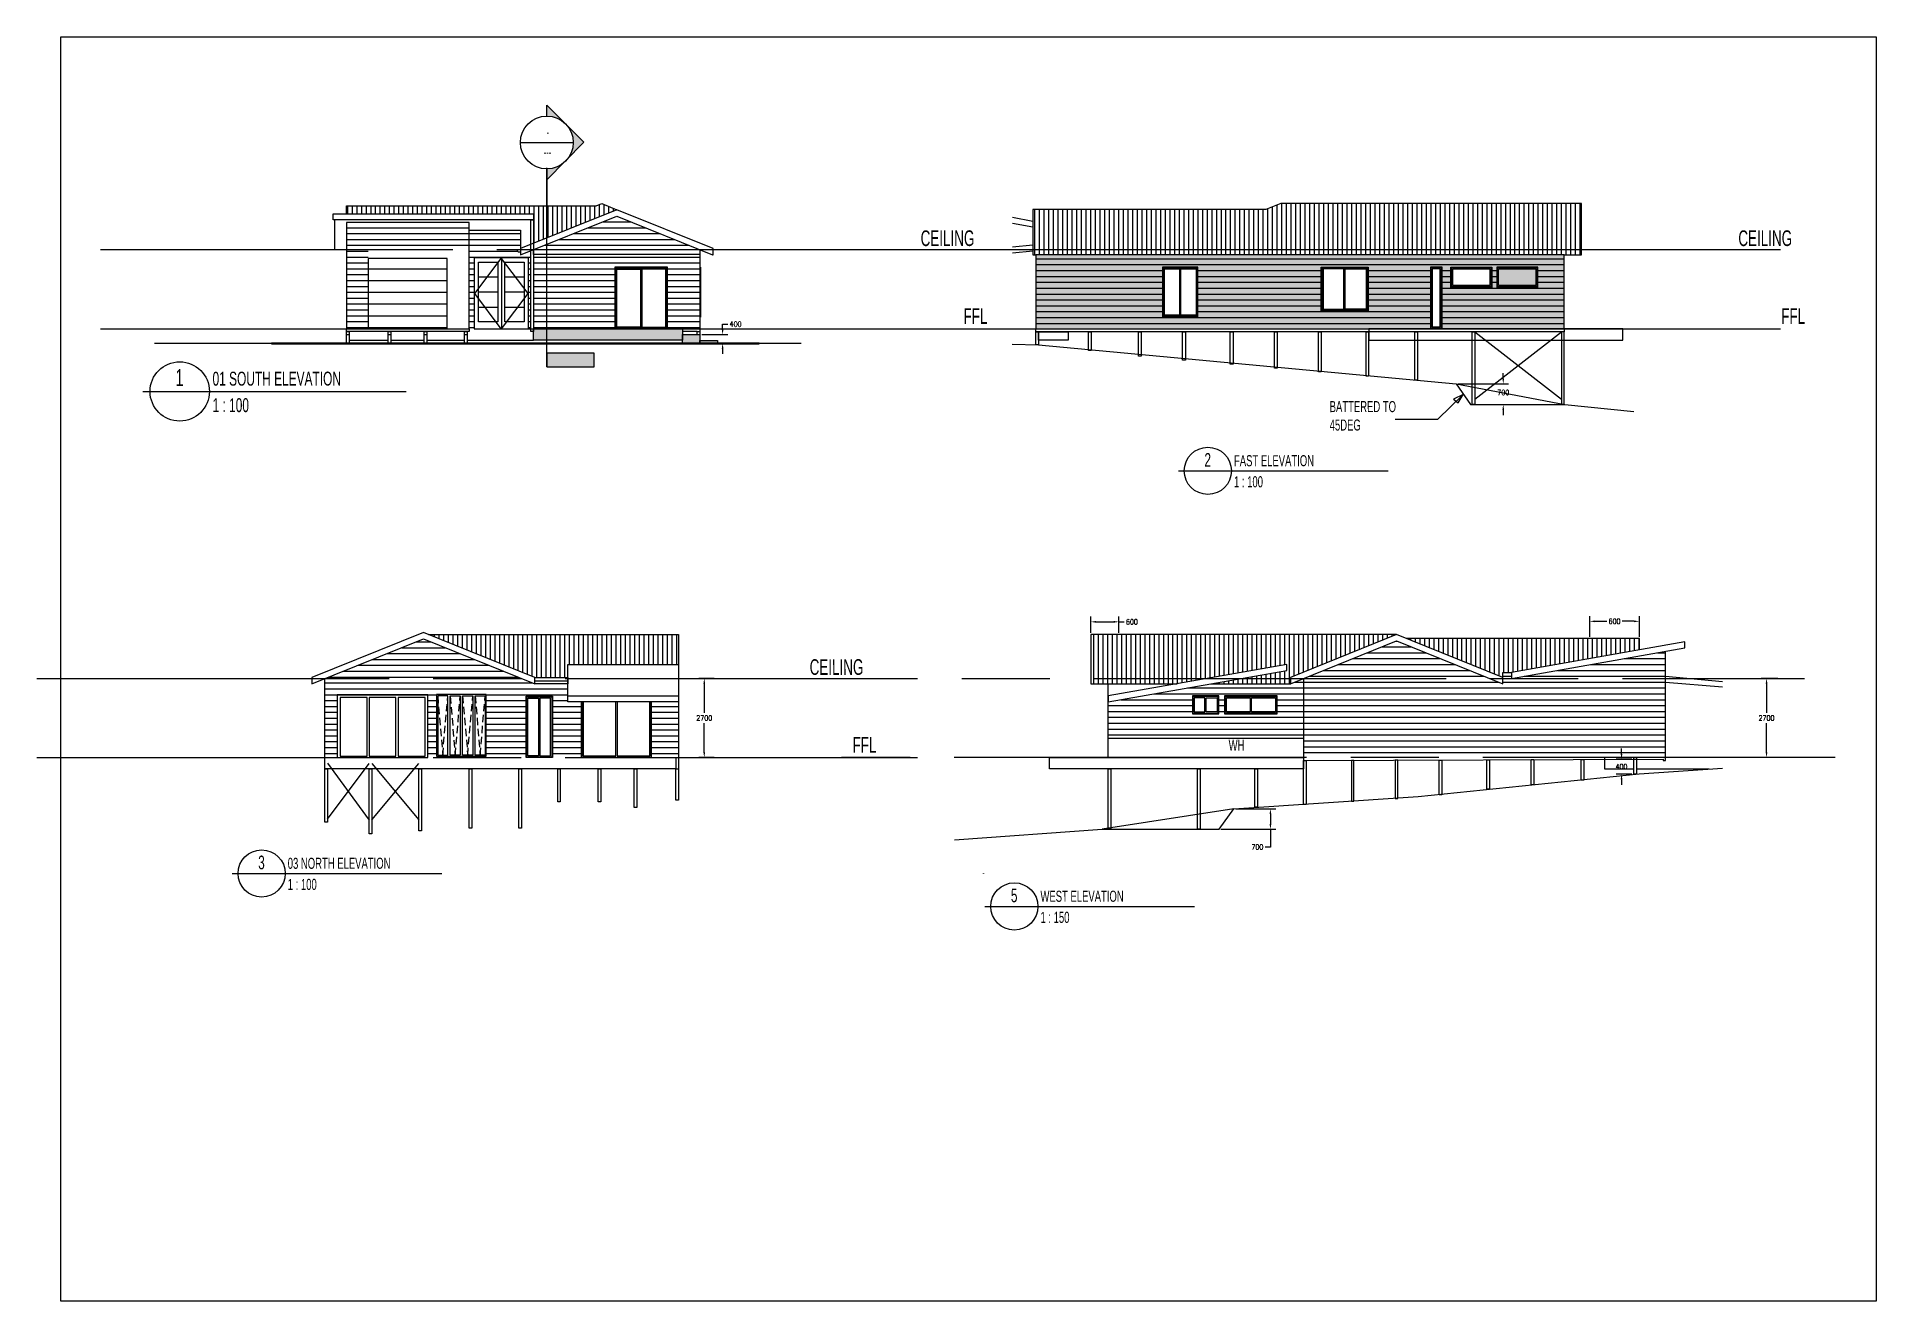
# Model space of a CAD drawing. Header units: inches. Extents: x 26998 to 46838, y -509 to 4343.
# Drawn here: x 37994.5 to 38057.2, y 841.5 to 884.5 of the extents above; entities that cross this region are included whole.
import ezdxf

# ---------------------------------------------------------------- set-up
doc = ezdxf.new("R2010")
doc.units = ezdxf.units.IN
doc.header["$LTSCALE"] = 0.5
doc.header["$MEASUREMENT"] = 0
doc.linetypes.add('ACAD_ISO08W100', pattern=[36, 24, -3, 6, -3])
doc.linetypes.add('DASHED', pattern=[0.75, 0.5, -0.25])
doc.layers.get('Defpoints').update_dxf_attribs({"color": 140})
doc.layers.add('A-MUROS', color=1, linetype='Continuous')
doc.layers.add('NUEVO DIBUJO', color=2, linetype='Continuous')
doc.styles.get("Standard").update_dxf_attribs({"font": 'romans.shx', "width": 0.75})
doc.dimstyles.get("Standard").update_dxf_attribs({"dimtxt": 0.18, "dimasz": 0.18, "dimexe": 0.18, "dimexo": 0.0625, "dimgap": 0.09, "dimtad": 0, "dimtih": 1, "dimtoh": 1, "dimdec": 4, "dimzin": 0, "dimdsep": 46, "dimtxsty": 'Standard', "dimcen": 0.09, "dimadec": 0, "dimazin": 0, "dimtfac": 1, "dimtdec": 4, "dimtofl": 0, "dimtmove": 0, "dimatfit": 3, "dimfxl": 1, "dimtolj": 1, "dimtzin": 0, "dimarcsym": 0})
pattern_1 = [(0, (37732.39393, 599.03174), (0, 0.2), [])]
pattern_2 = [(0, (37760.81882, 609.55127), (0, 0.2), [])]

msp = doc.modelspace()

# ---------------------------------------------------------------- texts
at = {"color": 2, "linetype": 'ByBlock', "attachment_point": 1, "rotation": 0.054061914}
for s, width, gutter_width, insert, char_height in [('{\\fArial Narrow|b0|i0|c0|p34;CEILING}', 12.895706027, 1.8786291, (38024.6392275, 877.938704), 0.533041701), ('{\\fArial Narrow|b0|i0|c0|p34;CEILING}', 12.895706027, 1.8786291, (38052.4877851, 877.938704), 0.533041701), ('{\\fArial Narrow|b0|i0|c0|p34;FFL}', 18.295120103, 2.6652085, (38026.098358, 875.2872273), 0.533041701), ('{\\fArial Narrow|b0|i0|c0|p34;FFL}', 18.295120103, 2.6652085, (38053.9469156, 875.2872273), 0.533041701), ('{\\fArial Narrow|b0|i0|c0|p34;1 }', 19.994489239, 2.9127703, (37999.2594771, 873.2156875), 0.582554063), ('{\\fArial Narrow|b0|i0|c0|p34;01 SOUTH ELEVATION}', 16.206404842, 2.3609273, (38000.523356, 873.1226983), 0.472185455), ('{\\fArial Narrow|b0|i0|c0|p34;1 : 100}', 16.206404842, 2.3609273, (38000.523356, 872.2208817), 0.472185455), ('{\\fArial Narrow|b0|i0|c0|p34;BATTERED TO\\P45DEG}', 12.895706027, 1.8786291, (38038.5695663, 872.1226327), 0.375725824), ('{\\fArial Narrow|b0|i0|c0|p34;2 }', 15.90994782, 2.3177398, (38034.3053066, 870.3544668), 0.463547963), ('{\\fArial Narrow|b0|i0|c0|p34;FAST ELEVATION}', 12.895706027, 1.8786291, (38035.3109961, 870.2804737), 0.375725824), ('{\\fArial Narrow|b0|i0|c0|p34;1 : 100}', 12.895706027, 1.8786291, (38035.3109961, 869.5628833), 0.375725824), ('{\\fArial Narrow|b0|i0|c0|p34;CEILING}', 12.895706027, 1.8786291, (38020.8592292, 863.3301749), 0.533041701), ('{\\fArial Narrow|b0|i0|c0|p34;FFL}', 18.295120103, 2.6652085, (38022.3183597, 860.6786982), 0.533041701), ('{\\fArial Narrow|b0|i0|c0|p34;03 NORTH ELEVATION}', 12.895706027, 1.8786291, (38003.0849373, 856.5656333), 0.375725824), ('{\\fArial Narrow|b0|i0|c0|p34;1 : 100}', 12.895706027, 1.8786291, (38003.0849373, 855.8480429), 0.375725824), ('{\\fArial Narrow|b0|i0|c0|p34;WEST ELEVATION}', 12.895706027, 1.8786291, (38028.7198439, 855.4425287), 0.375725824), ('{\\fArial Narrow|b0|i0|c0|p34;1 : 150}', 12.895706027, 1.8786291, (38028.7198439, 854.7249382), 0.375725824)]:
    msp.add_mtext_dynamic_manual_height_columns(s, width=width, gutter_width=gutter_width, heights=[0], dxfattribs=dict(at, insert=insert, char_height=char_height))
at = {"linetype": 'ByBlock', "attachment_point": 1, "rotation": 0.054061914}
for s, width, gutter_width, insert, char_height in [('{\\fArial Narrow|b0|i0|c0|p34;WH}', 12.895706027, 1.8786291, (38035.1288705, 860.5900811), 0.375725824), ('{\\fArial Narrow|b0|i0|c0|p34;3 }', 15.90994782, 2.3177398, (38002.0792478, 856.6396264), 0.463547963), ('{\\fArial Narrow|b0|i0|c0|p34;5 }', 15.90994782, 2.3177398, (38027.7141544, 855.5165217), 0.463547963)]:
    msp.add_mtext_dynamic_manual_height_columns(s, width=width, gutter_width=gutter_width, heights=[0], dxfattribs=dict(at, insert=insert, char_height=char_height))
at = {"layer": 'NUEVO DIBUJO', "color": 3, "linetype": 'ByBlock', "char_height": 0.237109014, "attachment_point": 1, "rotation": 0.054061914}
for s, insert in [('{\\fArial Narrow|b0|i0|c0|p34;-}', (38011.8975037, 881.3948462)), ('{\\fArial Narrow|b0|i0|c0|p34;---}', (38011.8033653, 880.7166727))]:
    msp.add_mtext_dynamic_manual_height_columns(s, width=2.849665571, gutter_width=1.1855451, heights=[0], dxfattribs=dict(at, insert=insert))

# ---------------------------------------------------------------- blocks, each defined once
blk = doc.blocks.new('*D512')
at = {"layer": 'Defpoints', "color": 0, "transparency": 16777216}
for p in [(38017.12, 874.388), (38017.723, 874.09), (38017.895, 874.388)]:
    blk.add_point(p, dxfattribs=at)
at = {"layer": 'NUEVO DIBUJO', "color": 0, "lineweight": -2, "transparency": 16777216}
for p, q in [((38017.895, 874.568), (38017.895, 874.748)), ((38017.895, 874.748), (38018.075, 874.748)), ((38017.183, 874.388), (38018.075, 874.388)), ((38017.785, 874.09), (38018.075, 874.09)), ((38017.895, 873.91), (38017.895, 873.73))]:
    blk.add_line(p, q, dxfattribs=at)
at = {"layer": 'NUEVO DIBUJO', "color": 0, "transparency": 16777216}
for points in [[(38017.865, 874.568), (38017.925, 874.568), (38017.895, 874.388)], [(38017.865, 873.91), (38017.925, 873.91), (38017.895, 874.09)]]:
    blk.add_solid(points, dxfattribs=at)
at = {"layer": 'NUEVO DIBUJO', "color": 0, "transparency": 16777216, "insert": (38018.339, 874.748), "char_height": 0.18, "attachment_point": 5}
blk.add_mtext('\\A1;400', dxfattribs=at)
blk = doc.blocks.new('*D513')
at = {"layer": 'Defpoints', "color": 0, "transparency": 16777216}
for p in [(38042.881, 872.713), (38044.481, 872.713), (38043.509, 872.009)]:
    blk.add_point(p, dxfattribs=at)
at = {"layer": 'NUEVO DIBUJO', "color": 0, "lineweight": -2, "transparency": 16777216}
for p, q in [((38042.944, 872.713), (38044.661, 872.713)), ((38044.481, 872.893), (38044.481, 873.073)), ((38043.572, 872.009), (38044.661, 872.009)), ((38044.481, 871.829), (38044.481, 871.649))]:
    blk.add_line(p, q, dxfattribs=at)
at = {"layer": 'NUEVO DIBUJO', "color": 0, "transparency": 16777216}
for points in [[(38044.451, 872.893), (38044.511, 872.893), (38044.481, 872.713)], [(38044.451, 871.829), (38044.511, 871.829), (38044.481, 872.009)]]:
    blk.add_solid(points, dxfattribs=at)
at = {"layer": 'NUEVO DIBUJO', "color": 0, "transparency": 16777216, "insert": (38044.481, 872.418), "char_height": 0.18, "attachment_point": 5}
blk.add_mtext('\\A1;700', dxfattribs=at)
blk = doc.blocks.new('*D514')
at = {"layer": 'Defpoints', "color": 0, "transparency": 16777216}
for p in [(38017.27, 862.679), (38017.665, 862.679), (38017.665, 859.979)]:
    blk.add_point(p, dxfattribs=at)
at = {"layer": 'NUEVO DIBUJO', "color": 0, "lineweight": -2, "transparency": 16777216}
for p, q in [((38017.603, 862.679), (38017.09, 862.679)), ((38017.27, 862.499), (38017.27, 861.509)), ((38017.27, 860.159), (38017.27, 861.149)), ((38017.603, 859.979), (38017.09, 859.979))]:
    blk.add_line(p, q, dxfattribs=at)
at = {"layer": 'NUEVO DIBUJO', "color": 0, "transparency": 16777216}
for points in [[(38017.24, 862.499), (38017.3, 862.499), (38017.27, 862.679)], [(38017.24, 860.159), (38017.3, 860.159), (38017.27, 859.979)]]:
    blk.add_solid(points, dxfattribs=at)
at = {"layer": 'NUEVO DIBUJO', "color": 0, "transparency": 16777216, "insert": (38017.27, 861.329), "char_height": 0.18, "attachment_point": 5}
blk.add_mtext('\\A1;2700', dxfattribs=at)
blk = doc.blocks.new('*D515')
at = {"layer": 'Defpoints', "color": 0, "transparency": 16777216}
for p in [(38053.448, 862.679), (38053.898, 862.679), (38053.898, 859.979)]:
    blk.add_point(p, dxfattribs=at)
at = {"layer": 'NUEVO DIBUJO', "color": 0, "lineweight": -2, "transparency": 16777216}
for p, q in [((38053.835, 862.679), (38053.268, 862.679)), ((38053.448, 862.499), (38053.448, 861.509)), ((38053.448, 860.159), (38053.448, 861.149)), ((38053.835, 859.979), (38053.268, 859.979))]:
    blk.add_line(p, q, dxfattribs=at)
at = {"layer": 'NUEVO DIBUJO', "color": 0, "transparency": 16777216}
for points in [[(38053.418, 862.499), (38053.478, 862.499), (38053.448, 862.679)], [(38053.418, 860.159), (38053.478, 860.159), (38053.448, 859.979)]]:
    blk.add_solid(points, dxfattribs=at)
at = {"layer": 'NUEVO DIBUJO', "color": 0, "transparency": 16777216, "insert": (38053.448, 861.329), "char_height": 0.18, "attachment_point": 5}
blk.add_mtext('\\A1;2700', dxfattribs=at)
blk = doc.blocks.new('*D516')
at = {"layer": 'Defpoints', "color": 0, "transparency": 16777216}
for p in [(38048.927, 859.924), (38048.509, 859.417), (38048.927, 859.417)]:
    blk.add_point(p, dxfattribs=at)
at = {"layer": 'NUEVO DIBUJO', "color": 0, "lineweight": -2, "transparency": 16777216}
for p, q in [((38048.509, 860.104), (38048.509, 860.284)), ((38048.864, 859.924), (38048.329, 859.924)), ((38048.864, 859.417), (38048.329, 859.417)), ((38048.509, 859.237), (38048.509, 859.057))]:
    blk.add_line(p, q, dxfattribs=at)
at = {"layer": 'NUEVO DIBUJO', "color": 0, "transparency": 16777216}
for points in [[(38048.479, 860.104), (38048.539, 860.104), (38048.509, 859.924)], [(38048.479, 859.237), (38048.539, 859.237), (38048.509, 859.417)]]:
    blk.add_solid(points, dxfattribs=at)
at = {"layer": 'NUEVO DIBUJO', "color": 0, "transparency": 16777216, "insert": (38048.509, 859.671), "char_height": 0.18, "attachment_point": 5}
blk.add_mtext('\\A1;400', dxfattribs=at)
blk = doc.blocks.new('*D517')
at = {"layer": 'Defpoints', "color": 0, "transparency": 16777216}
for p in [(38047.425, 864.622), (38047.425, 864.033), (38049.117, 864.033)]:
    blk.add_point(p, dxfattribs=at)
at = {"layer": 'NUEVO DIBUJO', "color": 0, "lineweight": -2, "transparency": 16777216}
for p, q in [((38047.425, 864.096), (38047.425, 864.802)), ((38047.605, 864.622), (38048.011, 864.622)), ((38048.937, 864.622), (38048.531, 864.622)), ((38049.117, 864.096), (38049.117, 864.802))]:
    blk.add_line(p, q, dxfattribs=at)
at = {"layer": 'NUEVO DIBUJO', "color": 0, "transparency": 16777216}
for points in [[(38047.605, 864.652), (38047.605, 864.592), (38047.425, 864.622)], [(38048.937, 864.652), (38048.937, 864.592), (38049.117, 864.622)]]:
    blk.add_solid(points, dxfattribs=at)
at = {"layer": 'NUEVO DIBUJO', "color": 0, "transparency": 16777216, "insert": (38048.271, 864.622), "char_height": 0.18, "attachment_point": 5}
blk.add_mtext('\\A1;600', dxfattribs=at)
blk = doc.blocks.new('*D518')
at = {"layer": 'Defpoints', "color": 0, "transparency": 16777216}
for p in [(38035.311, 858.234), (38034.803, 857.536), (38036.552, 857.536)]:
    blk.add_point(p, dxfattribs=at)
at = {"layer": 'NUEVO DIBUJO', "color": 0, "lineweight": -2, "transparency": 16777216}
for p, q in [((38035.373, 858.234), (38036.732, 858.234)), ((38036.552, 858.054), (38036.552, 857.716)), ((38034.866, 857.536), (38036.732, 857.536)), ((38036.552, 857.536), (38036.552, 856.934)), ((38036.552, 856.934), (38036.372, 856.934))]:
    blk.add_line(p, q, dxfattribs=at)
at = {"layer": 'NUEVO DIBUJO', "color": 0, "transparency": 16777216}
for points in [[(38036.522, 858.054), (38036.582, 858.054), (38036.552, 858.234)], [(38036.522, 857.716), (38036.582, 857.716), (38036.552, 857.536)]]:
    blk.add_solid(points, dxfattribs=at)
at = {"layer": 'NUEVO DIBUJO', "color": 0, "transparency": 16777216, "insert": (38036.108, 856.934), "char_height": 0.18, "attachment_point": 5}
blk.add_mtext('\\A1;700', dxfattribs=at)
blk = doc.blocks.new('*D519')
at = {"layer": 'Defpoints', "color": 0, "transparency": 16777216}
for p in [(38031.393, 864.605), (38030.432, 864.173), (38031.393, 864.173)]:
    blk.add_point(p, dxfattribs=at)
at = {"layer": 'NUEVO DIBUJO', "color": 0, "lineweight": -2, "transparency": 16777216}
for p, q in [((38030.432, 864.235), (38030.432, 864.785)), ((38030.612, 864.605), (38031.213, 864.605)), ((38031.393, 864.235), (38031.393, 864.785)), ((38031.393, 864.605), (38031.573, 864.605))]:
    blk.add_line(p, q, dxfattribs=at)
at = {"layer": 'NUEVO DIBUJO', "color": 0, "transparency": 16777216}
for points in [[(38030.612, 864.635), (38030.612, 864.575), (38030.432, 864.605)], [(38031.213, 864.635), (38031.213, 864.575), (38031.393, 864.605)]]:
    blk.add_solid(points, dxfattribs=at)
at = {"layer": 'NUEVO DIBUJO', "color": 0, "transparency": 16777216, "insert": (38031.833, 864.605), "char_height": 0.18, "attachment_point": 5}
blk.add_mtext('\\A1;600', dxfattribs=at)

# ---------------------------------------------------------------- dimensions: what is measured, and where the dimension line sits
at = {"layer": 'NUEVO DIBUJO', "color": 2}
for base, p1, p2, text, picture, middle in [((38017.8951099, 874.3876794), (38017.7227634, 874.0897245), (38017.1201093, 874.3876794), '400', '*D512', (38018.3386814, 874.7476794)), ((38017.2700378, 862.6788144), (38017.6650588, 859.9788144), (38017.6650588, 862.6788144), '2700', '*D514', (38017.2700378, 861.3288144)), ((38053.4479441, 862.6788144), (38053.8978296, 859.9788144), (38053.8978296, 862.6788144), '2700', '*D515', (38053.4479441, 861.3288144)), ((38048.5088411, 859.4171607), (38048.9268178, 859.9238712), (38048.9268178, 859.4171607), '400', '*D516', (38048.5088411, 859.670516))]:
    dim = msp.add_linear_dim(base=base, p1=p1, p2=p2, angle=90, text=text, dimstyle='Standard', dxfattribs=at)
    dim.commit()
    dim.dimension.update_dxf_attribs({"geometry": picture, "text_midpoint": middle})
for base, p1, p2, picture, middle in [((38044.4811394, 872.7128075), (38043.5091678, 872.008537), (38042.8811845, 872.7128075), '*D513', (38044.4811394, 872.4179729)), ((38036.5517501, 857.5359144), (38035.3106713, 858.23401), (38034.8031889, 857.5359144), '*D518', (38036.1081787, 856.9335304))]:
    dim = msp.add_linear_dim(base=base, p1=p1, p2=p2, angle=90, text='700', dimstyle='Standard', dxfattribs=at)
    dim.commit()
    dim.dimension.update_dxf_attribs({"geometry": picture, "text_midpoint": middle, "dimtype": 160})
for base, p1, p2, picture, middle in [((38031.3927236, 864.6054692), (38030.4317358, 864.1725287), (38031.3927236, 864.1725287), '*D519', (38031.8330808, 864.6054692)), ((38047.4245754, 864.6220579), (38049.1171612, 864.0331434), (38047.4245754, 864.0331434), '*D517', (38048.2708683, 864.6220579))]:
    dim = msp.add_linear_dim(base=base, p1=p1, p2=p2, text='600', dimstyle='Standard', dxfattribs=at)
    dim.commit()
    dim.dimension.update_dxf_attribs({"geometry": picture, "text_midpoint": middle})

# ---------------------------------------------------------------- hatches: boundary and pattern name
at = {"true_color": 0x939598}
h = msp.add_hatch(dxfattribs=at)
h.set_pattern_fill('LINE', color=252, scale=0.05, angle=90)
h.set_pattern_definition([(90, (37732.39393, 599.03174), (-0.15875, 1e-17), [])])
h.paths.add_polyline_path([(38014.2902854, 878.6449256), (38013.7762107, 878.854454), (38013.5924619, 878.7784666), (38011.9045507, 878.7784666), (38011.9045507, 878.5688436), (38011.9045507, 877.6806906)])
h.paths.add_polyline_path([(38011.9045507, 878.5688436), (38011.9045507, 878.7784666), (38005.0839628, 878.7784666), (38005.0839628, 878.505691), (38011.4541713, 878.505691), (38011.4541713, 878.3026081), (38011.4541713, 877.4986622), (38011.9045507, 877.6806906)])
h = msp.add_hatch(dxfattribs=at)
h.set_pattern_fill('LINE', color=252, scale=0.05, angle=90)
h.set_pattern_definition([(90, (37760.24249, 607.17199), (-0.15875, 1e-17), [])])
h.paths.add_polyline_path([(38047.151321, 878.8546039), (38036.9097894, 878.8543042), (38036.39677, 878.6513711), (38028.4657457, 878.6513711), (38028.4657457, 877.2873435), (38047.151321, 877.2873435)])
h.paths.add_polyline_path([(38047.151321, 877.2873435), (38028.4657457, 877.2873435), (38028.4657457, 877.1097396), (38028.5673621, 877.1097396), (38046.5548118, 877.1095897), (38047.151321, 877.1095897)])
h = msp.add_hatch(dxfattribs=at)
h.set_pattern_fill('LINE', color=252, scale=0.05, angle=90)
h.set_pattern_definition([(90, (37729.63277, 600.12312), (-0.15875, 1e-17), [])])
h.paths.add_polyline_path([(38007.8754434, 864.1728135), (38011.4973468, 862.7071694), (38012.6202229, 862.7071694), (38012.6202229, 863.151254), (38016.3956165, 863.151254), (38016.3956165, 864.1728135)])
h = msp.add_hatch(dxfattribs=at)
h.set_pattern_fill('LINE', color=252, scale=0.05, angle=90)
h.set_pattern_definition([(90, (37760.81882, 609.55127), (-0.15875, 1e-17), [])])
h.paths.add_polyline_path([(38040.8497387, 864.1725287), (38030.4317358, 864.1725287), (38030.4317358, 862.491362), (38033.3809254, 862.4940206), (38037.1063438, 863.151269), (38037.1063438, 862.9480363), (38034.5384459, 862.495064), (38037.2332894, 862.4974933), (38037.2332894, 862.7070346)])
h.paths.add_polyline_path([(38049.1171612, 863.6459371), (38049.1171612, 864.0331434), (38041.1937046, 864.0331434), (38044.4661881, 862.7070346), (38044.4661881, 862.8783436), (38044.7644427, 862.8783436)])
at = {"layer": 'NUEVO DIBUJO'}
h = msp.add_hatch(color=3, dxfattribs=at)
h.dxf.hatch_style = 1
h.paths.add_polyline_path([(38011.9045507, 882.2096724), (38011.9108459, 881.8352595, -0.183582479), (38012.5083001, 881.6058521)])
h.paths.add_polyline_path([(38013.1735566, 880.9405174), (38012.5792491, 881.5348948, -0.1844551951), (38012.8085913, 880.9343718, -0.1639079338), (38012.6249646, 880.3892687)])
h.paths.add_polyline_path([(38012.4562601, 880.2197471, -0.1660457928), (38011.9045507, 880.0334841), (38011.9045507, 879.6653659)])
at = {"layer": 'NUEVO DIBUJO', "true_color": 0x636466}
h = msp.add_hatch(dxfattribs=at)
h.set_pattern_fill('_USER', color=251, scale=0.2, pattern_type=0)
h.set_pattern_definition(pattern_1)
h.paths.add_polyline_path([(38017.115689, 877.2873435), (38014.2902877, 878.4294038), (38011.9045507, 877.465059), (38011.9045507, 877.2873435)])
h = msp.add_hatch(dxfattribs=at)
h.set_pattern_fill('_USER', color=251, scale=0.2, pattern_type=0)
h.set_pattern_definition(pattern_1)
h.paths.add_polyline_path([(38005.0839628, 878.2074364), (38005.0839628, 877.2873435), (38009.2589276, 877.2873435), (38009.2589276, 878.2074364)])
h = msp.add_hatch(dxfattribs=at)
h.set_pattern_fill('_USER', color=251, scale=0.2, pattern_type=0)
h.set_pattern_definition(pattern_1)
h.paths.add_polyline_path([(38011.0099368, 877.9472505), (38009.2589276, 877.9472505), (38009.2589276, 877.2873435), (38011.0099368, 877.2873435), (38011.0099368, 877.3191173)])
h = msp.add_hatch(dxfattribs=at)
h.set_pattern_fill('_USER', color=251, scale=0.2, pattern_type=0)
h.set_pattern_definition(pattern_1)
h.paths.add_polyline_path([(38005.0839628, 874.5846173), (38005.8198573, 874.5846173), (38005.8198573, 877.2873435), (38005.0839628, 877.2873435)])
h = msp.add_hatch(dxfattribs=at)
h.set_pattern_fill('_USER', color=251, scale=0.2, pattern_type=0)
h.set_pattern_definition(pattern_1)
h.paths.add_polyline_path([(38011.0099368, 877.1923217), (38010.9339494, 877.1923217), (38010.8982459, 877.2873435), (38009.2589276, 877.2873435), (38009.2589276, 874.5846173), (38009.4365314, 874.5846173), (38009.4365314, 877.0082731), (38011.2827124, 877.0082731), (38011.2827124, 874.5846173), (38011.3652944, 874.5846173), (38011.3652944, 877.2470848), (38011.0099368, 877.1034448)])
h = msp.add_hatch(dxfattribs=at)
h.set_pattern_fill('_USER', color=251, scale=0.2, pattern_type=0)
h.set_pattern_definition(pattern_1)
h.paths.add_polyline_path([(38011.9045507, 877.1160344), (38011.4541713, 877.1160344), (38011.4541713, 874.5846173), (38011.9045507, 874.5846173)])
h = msp.add_hatch(dxfattribs=at)
h.set_pattern_fill('_USER', color=251, scale=0.2, pattern_type=0)
h.set_pattern_definition(pattern_1)
h.paths.add_polyline_path([(38011.9045507, 877.465059), (38011.4648922, 877.2873435), (38011.9045507, 877.2873435)])
h = msp.add_hatch(dxfattribs=at)
h.set_pattern_fill('_USER', color=251, scale=0.2, pattern_type=0)
h.set_pattern_definition(pattern_1)
h.paths.add_polyline_path([(38014.2268899, 876.6846894), (38016.0222626, 876.6846894), (38016.0222626, 874.5846173), (38016.5236001, 874.5846173), (38017.1201093, 874.5846173), (38017.1201093, 877.1160344), (38011.9045507, 877.1160344), (38011.9045507, 874.5846173), (38014.2268899, 874.5846173)])
h = msp.add_hatch(dxfattribs=at)
h.set_pattern_fill('_USER', color=251, scale=0.2, pattern_type=0)
h.set_pattern_definition([(0, (37760.2425, 607.17199), (0, 0.2), [])])
h.paths.add_polyline_path([(38028.5672122, 877.1095897), (38028.5672122, 874.5907623), (38041.9993101, 874.5907623), (38041.9993101, 876.6908343), (38042.3988814, 876.6908343), (38042.3988814, 874.5907623), (38046.5548118, 874.5907623), (38046.5548118, 877.1095897)])
h.paths.add_polyline_path([(38039.8800539, 875.1935663), (38038.2811695, 875.1935663), (38038.2811695, 876.6908343), (38039.8800539, 876.6908343)], flags=16)
h.paths.add_polyline_path([(38039.8610195, 875.2124507), (38038.3002038, 875.2124507), (38038.3002038, 876.6719498), (38039.8610195, 876.6719498)], flags=0)
h.paths.add_polyline_path([(38039.8165062, 875.2569641), (38039.099646, 875.2569641), (38039.099646, 876.6274365), (38039.8165062, 876.6274365)], flags=0)
h.paths.add_polyline_path([(38042.6971359, 876.6908343), (38044.0929375, 876.6908343), (38044.0929375, 875.9930085), (38042.6971359, 875.9930085)], flags=16)
h.paths.add_polyline_path([(38042.7161703, 876.6719498), (38044.0739031, 876.6719498), (38044.0739031, 876.0120428), (38042.7161703, 876.0120428)], flags=0)
h.paths.add_polyline_path([(38042.7605338, 876.6274365), (38044.0295396, 876.6274365), (38044.0295396, 876.0564063), (38042.7605338, 876.0564063)], flags=0)
h.paths.add_polyline_path([(38039.0552825, 875.2569641), (38038.3445673, 875.2569641), (38038.3445673, 876.6274365), (38039.0552825, 876.6274365)], flags=0)
h.paths.add_polyline_path([(38044.2579517, 876.6908343), (38045.6539031, 876.6908343), (38045.6539031, 875.9930085), (38044.2579517, 875.9930085)], flags=16)
h.paths.add_polyline_path([(38044.276986, 876.6719498), (38045.6347189, 876.6719498), (38045.6347189, 876.0120428), (38044.276986, 876.0120428)], flags=0)
h.paths.add_polyline_path([(38044.3149048, 876.6274365), (38045.5903554, 876.6274365), (38045.5903554, 876.0564063), (38044.3149048, 876.0564063)], flags=0)
h.paths.add_polyline_path([(38034.0808755, 874.9904834), (38032.8817122, 874.9904834), (38032.8817122, 876.6908343), (38034.0808755, 876.6908343)], flags=16)
h.paths.add_polyline_path([(38034.0618412, 875.0095177), (38032.9007465, 875.0095177), (38032.9007465, 876.6719498), (38034.0618412, 876.6719498)], flags=0)
h.paths.add_polyline_path([(38034.0174777, 875.0538812), (38033.5035506, 875.0538812), (38033.5035506, 876.6274365), (38034.0174777, 876.6274365)], flags=0)
h.paths.add_polyline_path([(38033.4591871, 875.0538812), (38032.94511, 875.0538812), (38032.94511, 876.6274365), (38033.4591871, 876.6274365)], flags=0)
h = msp.add_hatch(color=251, dxfattribs=at)
h.dxf.hatch_style = 1
h.paths.add_polyline_path([(38032.8817122, 874.9904834), (38034.0808755, 874.9904834), (38034.0808755, 876.6908343), (38032.8817122, 876.6908343)], flags=16)
h.paths.add_polyline_path([(38032.9007465, 875.0095177), (38034.0618412, 875.0095177), (38034.0618412, 876.6719498), (38032.9007465, 876.6719498)], flags=0)
h.paths.add_polyline_path([(38032.9134861, 875.0222572), (38034.0492515, 875.0222572), (38034.0492515, 876.6590604), (38032.9134861, 876.6590604)], flags=0)
h.paths.add_polyline_path([(38032.94511, 875.0538812), (38033.4591871, 875.0538812), (38033.4591871, 876.6274365), (38032.94511, 876.6274365)], flags=0)
h.paths.add_polyline_path([(38033.5035506, 876.6274365), (38034.0174777, 876.6274365), (38034.0174777, 875.0538812), (38033.5035506, 875.0538812)], flags=0)
h.paths.add_polyline_path([(38038.2811695, 875.1935663), (38039.8800539, 875.1935663), (38039.8800539, 876.6908343), (38038.2811695, 876.6908343)], flags=16)
h.paths.add_polyline_path([(38038.3002038, 875.2124507), (38039.8610195, 875.2124507), (38039.8610195, 876.6719498), (38038.3002038, 876.6719498)], flags=0)
h.paths.add_polyline_path([(38038.3129433, 875.2253401), (38039.8484299, 875.2253401), (38039.8484299, 876.6590604), (38038.3129433, 876.6590604)], flags=0)
h.paths.add_polyline_path([(38039.8165062, 876.6274365), (38039.099646, 876.6274365), (38039.099646, 875.2569641), (38039.8165062, 875.2569641)], flags=0)
h.paths.add_polyline_path([(38039.0552825, 876.6274365), (38039.0552825, 875.2569641), (38038.3445673, 875.2569641), (38038.3445673, 876.6274365)], flags=0)
h.paths.add_polyline_path([(38028.5672122, 874.5907623), (38041.9993101, 874.5907623), (38041.9993101, 876.6908343), (38042.3988814, 876.6908343), (38042.3988814, 874.5907623), (38046.5548118, 874.5907623), (38046.5548118, 877.1095897), (38028.5672122, 877.1095897)])
h.paths.add_polyline_path([(38042.6971359, 875.9930085), (38044.0929375, 875.9930085), (38044.0929375, 876.6908343), (38042.6971359, 876.6908343)], flags=16)
h.paths.add_polyline_path([(38042.7161703, 876.0120428), (38044.0739031, 876.0120428), (38044.0739031, 876.6719498), (38042.7161703, 876.6719498)], flags=0)
h.paths.add_polyline_path([(38044.0295396, 876.6274365), (38042.7605338, 876.6274365), (38042.7605338, 876.0564063), (38044.0295396, 876.0564063)], flags=0)
h = msp.add_hatch(dxfattribs=at)
h.set_pattern_fill('_USER', color=251, scale=0.4, pattern_type=0)
h.set_pattern_definition([(0, (37732.39393, 599.03174), (0, 0.4), [])])
h.paths.add_polyline_path([(38008.5164385, 876.9827941), (38005.8198573, 876.9827941), (38005.8198573, 874.5846173), (38008.5164385, 874.5846173)])
at = {"layer": 'NUEVO DIBUJO'}
h = msp.add_hatch(color=4, dxfattribs=at)
h.dxf.hatch_style = 1
h.paths.add_polyline_path([(38014.2268899, 874.5846173), (38016.0222626, 874.5846173), (38016.0222626, 876.6846894), (38014.2268899, 876.6846894)])
h.paths.add_polyline_path([(38014.2456245, 874.6035018), (38016.0033782, 874.6035018), (38016.0033782, 876.665655), (38014.2456245, 876.665655)], flags=16)
h.paths.add_polyline_path([(38015.9906386, 876.6527656), (38014.2585139, 876.6527656), (38014.2585139, 874.6162413), (38015.9906386, 874.6162413)], flags=0)
h.paths.add_polyline_path([(38015.1468329, 874.6480152), (38015.9588648, 874.6480152), (38015.9588648, 876.6212915), (38015.1468329, 876.6212915)], flags=0)
h.paths.add_polyline_path([(38015.1024694, 876.6212915), (38015.1024694, 874.6480152), (38014.2902877, 874.6480152), (38014.2902877, 876.6212915)], flags=0)
at = {"layer": 'NUEVO DIBUJO', "true_color": 0x636466}
h = msp.add_hatch(color=251, dxfattribs=at)
h.dxf.hatch_style = 1
h.paths.add_polyline_path([(38017.1389938, 876.6846894), (38017.1201093, 876.6846894), (38017.1201093, 874.9841886), (38017.1389938, 874.9841886)])
h = msp.add_hatch(color=251, dxfattribs=at)
h.dxf.hatch_style = 1
h.paths.add_polyline_path([(38011.9045507, 874.5846173), (38011.4541713, 874.5846173), (38011.4541713, 874.2039306), (38011.9045507, 874.2039306)])
h.paths.add_polyline_path([(38016.5236001, 874.5846173), (38011.9045507, 874.5846173), (38011.9045507, 874.2039306), (38016.5236001, 874.2039306)])
h.paths.add_polyline_path([(38017.1201093, 874.3876794), (38016.5236001, 874.3876794), (38016.5236001, 874.0897245), (38017.1201093, 874.0897245)])
h.paths.add_polyline_path([(38017.7227634, 874.1847463), (38017.1201093, 874.1847463), (38017.1201093, 874.0897245), (38017.7227634, 874.0897245)])
h = msp.add_hatch(color=251, dxfattribs=at)
h.dxf.hatch_style = 1
h.paths.add_polyline_path([(38013.5237548, 873.2933046), (38013.5237548, 873.7580448), (38011.9045507, 873.7580448), (38011.9045507, 873.2933046)])
h = msp.add_hatch(dxfattribs=at)
h.set_pattern_fill('_USER', color=251, scale=0.2, pattern_type=0)
h.set_pattern_definition([(0, (37729.63277, 600.12312), (0, 0.2), [])])
h.paths.add_polyline_path([(38004.3530253, 862.6779435), (38004.3530253, 859.9788144), (38004.7719306, 859.9788144), (38004.7719306, 862.117105), (38007.8554934, 862.117105), (38007.8554934, 859.9788144), (38011.1990922, 859.9788144), (38011.1990922, 862.0727415), (38012.100001, 862.0726665), (38012.100001, 859.9788144), (38013.0771969, 859.9788144), (38013.0771969, 861.8761033), (38012.6202229, 861.8761033), (38012.6202229, 862.4914969), (38011.4973468, 862.4914969), (38011.4973468, 862.4977917), (38007.7095135, 864.0205388)])
h.paths.add_polyline_path([(38008.1534482, 862.1235497), (38009.8476542, 862.1235497), (38009.8476542, 860.0231779), (38008.1534482, 860.0231779)], flags=16)
h.paths.add_polyline_path([(38008.1916668, 862.0790363), (38008.5344348, 862.0790363), (38008.5344348, 860.0613964), (38008.1916668, 860.0613964)], flags=0)
h.paths.add_polyline_path([(38008.6167171, 862.0790363), (38008.959485, 862.0790363), (38008.959485, 860.0613964), (38008.6167171, 860.0613964)], flags=0)
h.paths.add_polyline_path([(38009.0417673, 862.0790363), (38009.3845353, 862.0790363), (38009.3845353, 860.0613964), (38009.0417673, 860.0613964)], flags=0)
h.paths.add_polyline_path([(38009.4671173, 862.0790363), (38009.8097354, 862.0790363), (38009.8097354, 860.0613964), (38009.4671173, 860.0613964)], flags=0)
h.paths.add_polyline_path([(38015.4756734, 859.9788144), (38016.3956165, 859.9788144), (38016.3956165, 861.8761033), (38015.4756734, 861.8761033)])
h = msp.add_hatch(dxfattribs=at)
h.set_pattern_fill('_USER', color=251, scale=0.2, pattern_type=0)
h.set_pattern_definition(pattern_2)
h.paths.add_polyline_path([(38050.0117751, 863.6006343), (38044.7644427, 862.6754106), (38044.7644427, 862.8783436), (38044.4661881, 862.8783436), (38044.4661881, 862.7070346), (38044.4661881, 862.491362), (38040.8498137, 863.9568562), (38037.6835189, 862.6738048), (38037.6835189, 859.9788144), (38050.0117751, 859.9788144)])
h = msp.add_hatch(dxfattribs=at)
h.set_pattern_fill('_USER', color=251, scale=0.2, pattern_type=0)
h.set_pattern_definition(pattern_2)
h.paths.add_polyline_path([(38037.6835189, 860.6410132), (38037.6835189, 862.6738048), (38037.2332894, 862.491362), (38037.2332894, 862.4974933), (38034.5384459, 862.495064), (38031.0262354, 861.8755169), (38031.0273483, 860.6410132)])
h.paths.add_polyline_path([(38036.78291, 861.4759775), (38034.9872375, 861.4759775), (38034.9872375, 862.0789014), (38036.78291, 862.0789014)], flags=16)
h.paths.add_polyline_path([(38036.7637258, 861.4952216), (38035.0062718, 861.4952216), (38035.0062718, 862.0598671), (38036.7637258, 862.0598671)], flags=0)
h.paths.add_polyline_path([(38036.7192124, 861.5395851), (38035.9071805, 861.5395851), (38035.9071805, 862.0155036), (38036.7192124, 862.0155036)], flags=0)
h.paths.add_polyline_path([(38035.862817, 861.5395851), (38035.0506353, 861.5395851), (38035.0506353, 862.0155036), (38035.862817, 862.0155036)], flags=0)
h.paths.add_polyline_path([(38034.7968941, 861.4759775), (38033.8958355, 861.4759775), (38033.8958355, 862.0789014), (38034.7968941, 862.0789014)], flags=16)
h.paths.add_polyline_path([(38034.7778597, 861.4952216), (38033.9148698, 861.4952216), (38033.9148698, 862.0598671), (38034.7778597, 862.0598671)], flags=0)
h.paths.add_polyline_path([(38034.7333464, 861.5395851), (38034.3653991, 861.5395851), (38034.3653991, 862.0155036), (38034.7333464, 862.0155036)], flags=0)
h.paths.add_polyline_path([(38034.3210356, 861.5395851), (38033.9593832, 861.5395851), (38033.9593832, 862.0155036), (38034.3210356, 862.0155036)], flags=0)

# ---------------------------------------------------------------- linework, layer by layer
at = {"color": 3}
for p, q in [((38011.9108456, 881.8352805), (38011.9108456, 881.8352805)), ((38011.0068049, 880.9343718), (38012.8085913, 880.9343718)), ((38011.9045507, 880.033463), (38011.9045507, 879.6653659)), ((38011.9045507, 880.033463), (38011.9045507, 879.6653659)), ((38011.9045507, 880.033463), (38011.9045507, 878.5688436))]:
    msp.add_line(p, q, dxfattribs=at)
msp.add_lwpolyline([(38011.9108456, 881.8352805), (38011.9045507, 882.2096724), (38013.1735566, 880.9405174), (38011.9045507, 879.6653659), (38011.9045507, 880.0396293)], dxfattribs=at)
msp.add_circle((38011.9076981, 880.9343718), 0.9008932, dxfattribs=at)
at = {"color": 0}
msp.add_open_spline([(38026.7834377, 856.0384965), (38026.7834377, 856.0259219), (38026.7834377, 856.0259219), (38026.7834377, 856.0449562)], degree=3, dxfattribs=at)
at = {"layer": 'A-MUROS'}
for points in [[(38004.6335834, 878.505691), (38011.4541713, 878.505691), (38011.4541713, 878.3026081), (38004.6335834, 878.3026081)], [(38005.0839628, 874.5846173), (38009.2589276, 874.5846173), (38009.2589276, 874.4892958), (38005.0839628, 874.4892958)], [(38028.5673621, 874.5907623), (38046.5548118, 874.5907623), (38046.5548118, 874.4891459), (38028.5673621, 874.4891459)], [(38029.0293397, 859.9788144), (38037.6835189, 859.9788144), (38037.6835189, 859.5917878), (38029.0293397, 859.5917878)]]:
    msp.add_lwpolyline(points, close=True, dxfattribs=at)
for points in [[(38005.0839628, 878.505691), (38005.0839628, 878.7784666), (38013.5924619, 878.7784666), (38013.7762107, 878.854454), (38014.2899155, 878.6450763)], [(38011.0099368, 877.3191173), (38011.0099368, 877.1034448), (38014.2902877, 878.4294038), (38017.5550723, 877.1097396), (38017.5704887, 877.1034448), (38017.5704887, 877.3191173), (38014.2906584, 878.6450763), (38011.0099368, 877.3191173)], [(38046.5548118, 877.1095897), (38047.151321, 877.1095897), (38047.151321, 878.8546039), (38036.9097894, 878.8543042), (38036.39677, 878.6513711), (38028.4657457, 878.6513711), (38028.4657457, 877.1097396), (38028.5673621, 877.1097396)], [(38040.8497387, 864.1725287), (38030.4317358, 864.1725287), (38030.4317358, 862.491362), (38033.3809254, 862.4940206)], [(38037.2332894, 862.7070346), (38037.2332894, 862.497507), (38037.2332894, 862.491362), (38040.8498137, 863.9568562), (38044.4661881, 862.491362), (38044.4661881, 862.7070346), (38040.8497387, 864.1725287), (38037.2332894, 862.7070346)], [(38049.1171612, 863.6459371), (38049.1171612, 864.0331434), (38041.1859871, 864.0331434)], [(38044.7644427, 862.8783436), (38044.7644427, 862.6754106), (38050.6652374, 863.7158545), (38050.6652374, 863.9189374), (38044.7644427, 862.8783436)], [(38031.0279452, 862.0789014), (38031.0279452, 861.8758185), (38037.1063438, 862.9480363), (38037.1063438, 863.151269), (38031.0279452, 862.0789014)]]:
    msp.add_lwpolyline(points, dxfattribs=at)
at = {"layer": 'NUEVO DIBUJO', "color": 3}
msp.add_line((38011.9045507, 873.2933046), (38011.9045507, 880.0728016), dxfattribs=at)
at = {"layer": 'NUEVO DIBUJO', "color": 1}
for p, q in [((38004.6815143, 878.3026081), (38004.6815143, 877.2873435)), ((38007.8754434, 864.1728135), (38016.3956165, 864.1728135)), ((38004.3530253, 859.9789642), (38004.3530253, 862.6779435)), ((38011.4973468, 862.5993332), (38012.6202229, 862.5993332)), ((38012.6205227, 862.0790363), (38016.3956165, 862.0790363)), ((38031.0279452, 859.9788144), (38031.0256798, 862.4918974)), ((38016.3956165, 861.8761033), (38016.3956165, 858.5260597)), ((38031.0273483, 860.6410132), (38037.6835189, 860.6410132))]:
    msp.add_line(p, q, dxfattribs=at)
at = {"layer": 'NUEVO DIBUJO', "color": 3, "linetype": 'ACAD_ISO08W100'}
for p, q in [((37996.7025591, 877.2873435), (38027.1131369, 877.2873435)), ((38023.9292784, 877.2873435), (38054.3398562, 877.2873435)), ((37996.7025591, 874.5846173), (38027.1131369, 874.5846173)), ((38023.9292784, 874.5907623), (38054.3398562, 874.5907623)), ((37994.5379013, 862.6788144), (38054.7424701, 862.6788144)), ((37994.5379013, 859.9788144), (38024.9484791, 859.9788144)), ((38055.7854744, 859.9788144), (38021.9487157, 859.9788144))]:
    msp.add_line(p, q, dxfattribs=at)
at = {"layer": 'NUEVO DIBUJO', "color": 2}
for p, q in [((38004.6815143, 877.2873435), (38005.0839628, 877.2873435)), ((38017.1201093, 877.2855568), (38017.1201093, 874.3942739)), ((38010.3596219, 877.0082731), (38010.3596219, 874.5846173)), ((38009.5760666, 876.3548108), (38010.2359737, 876.3548108)), ((38009.5760666, 875.8407338), (38010.2359737, 875.8407338)), ((38010.4769754, 876.3548108), (38011.1368824, 876.3548108)), ((38010.4769754, 875.8407338), (38011.1368824, 875.8407338)), ((38009.5760666, 875.3268066), (38010.2359737, 875.3268066)), ((38010.4769754, 875.3268066), (38011.1368824, 875.3268066)), ((38005.1728397, 874.2039306), (38006.5050935, 874.2039306)), ((38006.5939703, 874.2039306), (38007.7297358, 874.2039306)), ((38007.8186127, 874.2039306), (38009.106503, 874.2039306)), ((38009.19523, 874.2039306), (38011.4541713, 874.2039306)), ((38043.5091678, 874.4891459), (38046.4660848, 872.1861408)), ((38043.5091678, 872.1861408), (38046.4660848, 874.4891459)), ((37998.1450878, 872.4527714), (38007.1211833, 872.4527714)), ((38042.2560454, 871.5130531), (38043.11106, 872.3500622)), ((38043.11106, 872.3500622), (38042.7859494, 872.1849008)), ((38042.7859494, 872.1849008), (38042.9450591, 872.0656163)), ((38042.9450591, 872.0656163), (38043.11106, 872.3500622)), ((38040.7983636, 871.5130531), (38042.2560454, 871.5130531)), ((38033.4185685, 869.7474018), (38040.5609971, 869.7474018)), ((38016.3956165, 864.1728135), (38016.3956165, 863.151254)), ((38044.4661881, 862.7070346), (38044.4661881, 862.8783436)), ((38044.4661881, 862.8783436), (38044.7644427, 862.8783436)), ((38050.0117751, 862.7513981), (38051.9468329, 862.5705718)), ((38050.0117751, 862.5483151), (38051.9468329, 862.3897456)), ((38004.4419021, 859.7886209), (38005.8568879, 857.8534132)), ((38004.4419021, 857.8787423), (38005.8568879, 859.7757315)), ((38005.9456149, 859.7757315), (38007.5507941, 857.859708)), ((38005.9456149, 857.859708), (38007.5507941, 859.7757315)), ((38001.1925096, 856.0325614), (38008.3349382, 856.0325614)), ((38026.8274162, 854.9094567), (38033.9698448, 854.9094567))]:
    msp.add_line(p, q, dxfattribs=at)
at = {"layer": 'NUEVO DIBUJO', "color": 2, "lineweight": 30}
for p, q in [((38028.4657457, 877.2873435), (38047.151321, 877.2873435)), ((38020.5751401, 874.0897245), (37998.5478656, 874.0897245))]:
    msp.add_line(p, q, dxfattribs=at)
at = {"layer": 'NUEVO DIBUJO', "color": 2, "lineweight": 50}
msp.add_line((38002.5283836, 874.0897245), (38019.1428102, 874.0897245), dxfattribs=at)
at = {"layer": 'NUEVO DIBUJO', "color": 2, "linetype": 'ACAD_ISO08W100'}
for p, q in [((38042.8811845, 872.7128075), (38046.5802908, 872.008537)), ((38035.3106713, 858.23401), (38030.8248623, 857.5359144))]:
    msp.add_line(p, q, dxfattribs=at)
at = {"layer": 'NUEVO DIBUJO', "color": 2}
for points in [[(37995.3547636, 884.5348533), (38057.1833403, 884.5348533), (38057.1833403, 841.4605991), (37995.3547636, 841.4605991)], [(38005.8198573, 874.5846173), (38008.5164385, 874.5846173), (38008.5164385, 876.9827941), (38005.8198573, 876.9827941)], [(38009.5760666, 876.8622932), (38010.2359737, 876.8622932), (38010.2359737, 874.8191743), (38009.5760666, 874.8191743)], [(38010.4769754, 876.8622932), (38011.1368824, 876.8622932), (38011.1368824, 874.8191743), (38010.4769754, 874.8191743)], [(38032.8817122, 874.9904834), (38034.0808755, 874.9904834), (38034.0808755, 876.6908343), (38032.8817122, 876.6908343)], [(38038.2811695, 876.6908343), (38039.8800539, 876.6908343), (38039.8800539, 875.1935663), (38038.2811695, 875.1935663)], [(38041.9993101, 874.5907623), (38042.3988814, 874.5907623), (38042.3988814, 876.6908343), (38041.9993101, 876.6908343)], [(38042.6971359, 876.6908343), (38044.0929375, 876.6908343), (38044.0929375, 875.9930085), (38042.6971359, 875.9930085)], [(38011.4541713, 874.5846173), (38016.5236001, 874.5846173), (38016.5236001, 874.2039306), (38011.4541713, 874.2039306)], [(38048.5534173, 874.5907623), (38039.8992381, 874.5907623), (38039.8992381, 874.2037807), (38048.5534173, 874.2037807)], [(38005.0839628, 874.4892958), (38005.1728397, 874.4892958), (38005.1728397, 874.0897245), (38005.0839628, 874.0897245)], [(38005.0839628, 874.3876794), (38005.1728397, 874.3876794), (38005.1728397, 874.0897245), (38005.0839628, 874.0897245)], [(38006.5050935, 874.4892958), (38006.5939703, 874.4892958), (38006.5939703, 874.0897245), (38006.5050935, 874.0897245)], [(38006.5050935, 874.3876794), (38006.5939703, 874.3876794), (38006.5939703, 874.0897245), (38006.5050935, 874.0897245)], [(38007.7297358, 874.4892958), (38007.8186127, 874.4892958), (38007.8186127, 874.0897245), (38007.7297358, 874.0897245)], [(38007.7297358, 874.3876794), (38007.8186127, 874.3876794), (38007.8186127, 874.0897245), (38007.7297358, 874.0897245)], [(38009.106503, 874.4892958), (38009.1953799, 874.4892958), (38009.1953799, 874.0897245), (38009.106503, 874.0897245)], [(38009.106503, 874.3876794), (38009.1953799, 874.3876794), (38009.1953799, 874.0897245), (38009.106503, 874.0897245)], [(38016.5236001, 874.3876794), (38017.1201093, 874.3876794), (38017.1201093, 874.0897245), (38016.5236001, 874.0897245)], [(38017.1201093, 874.1847463), (38017.7227634, 874.1847463), (38017.7227634, 874.0897245), (38017.1201093, 874.0897245)], [(38028.5673621, 874.4828511), (38028.656239, 874.4828511), (38028.656239, 874.0452112), (38028.5673621, 874.0452112)], [(38028.656239, 874.4891459), (38029.6584643, 874.4891459), (38029.6584643, 874.2037807), (38028.656239, 874.2037807)], [(38030.35644, 874.4891459), (38030.445167, 874.4891459), (38030.445167, 873.8421283), (38030.35644, 873.8421283)], [(38032.0570907, 874.4891459), (38032.1458177, 874.4891459), (38032.1458177, 873.6517849), (38032.0570907, 873.6517849)], [(38033.5606536, 874.4891459), (38033.6558253, 874.4891459), (38033.6558253, 873.5187519), (38033.5606536, 873.5187519)], [(38035.185017, 874.4891459), (38035.2800388, 874.4891459), (38035.2800388, 873.3767005), (38035.185017, 873.3767005)], [(38036.6885799, 874.4891459), (38036.7774567, 874.4891459), (38036.7774567, 873.2456191), (38036.6885799, 873.2456191)], [(38038.1859978, 874.4891459), (38038.2747248, 874.4891459), (38038.2747248, 873.1188234), (38038.1859978, 873.1188234)], [(38039.8102113, 874.4891459), (38039.8977339, 874.4891459), (38039.8977339, 872.9728435), (38039.8102113, 872.9728435)], [(38041.4726435, 874.4891459), (38041.5613705, 874.4891459), (38041.5613705, 872.8364301), (38041.4726435, 872.8364301)], [(38043.4204408, 874.4891459), (38043.5091678, 874.4891459), (38043.5091678, 872.008537), (38043.4204408, 872.008537)], [(38046.4660848, 872.008537), (38046.5548118, 872.008537), (38046.5548118, 874.4891459), (38046.4660848, 874.4891459)], [(38011.9045507, 873.2933046), (38013.5237548, 873.2933046), (38013.5237548, 873.7580448), (38011.9045507, 873.7580448)], [(38013.0771969, 859.9788144), (38015.4756734, 859.9788144), (38015.4756734, 861.8761033), (38013.0771969, 861.8761033)], [(38004.3530253, 859.5918328), (38004.4419021, 859.5918328), (38004.4419021, 857.7774257), (38004.3530253, 857.7774257)], [(38005.8568879, 859.5919827), (38005.9456149, 859.5919827), (38005.9456149, 857.3775547), (38005.8568879, 857.3775547)], [(38007.5507941, 859.5918328), (38007.639671, 859.5918328), (38007.639671, 857.4791711), (38007.5507941, 857.4791711)], [(38009.2638846, 859.5919827), (38009.3529113, 859.5919827), (38009.3529113, 857.5804877), (38009.2638846, 857.5804877)], [(38010.9580905, 859.5918328), (38011.0468175, 859.5918328), (38011.0468175, 857.5804877), (38010.9580905, 857.5804877)], [(38012.2776048, 859.5918328), (38012.3666316, 859.5918328), (38012.3666316, 858.4752515), (38012.2776048, 858.4752515)], [(38013.6545219, 859.5918328), (38013.7498434, 859.5918328), (38013.7498434, 858.4752515), (38013.6545219, 858.4752515)], [(38014.8791642, 859.5919827), (38014.9743359, 859.5919077), (38014.9743359, 858.2783885), (38014.8791642, 858.2784634)], [(38016.3067396, 859.5919827), (38016.3956165, 859.5919827), (38016.3956165, 858.5260597), (38016.3067396, 858.5260597)], [(38031.0279452, 859.5917878), (38031.116972, 859.5917878), (38031.116972, 857.5359144), (38031.0279452, 857.5359144)], [(38034.0735892, 859.5917878), (38034.1623162, 859.5917878), (38034.1623162, 857.5359144), (38034.0735892, 857.5359144)], [(38036.0213866, 859.5917878), (38036.1101136, 859.5917878), (38036.1101136, 858.2870543), (38036.0213866, 858.2870543)], [(38037.6838187, 859.877198), (38037.7725071, 859.877198), (38037.7725071, 858.3798228), (38037.6838187, 858.3798228)], [(38039.3080323, 858.4940311), (38039.3967593, 858.4940311), (38039.3967593, 859.877198), (38039.3080323, 859.877198)], [(38040.8053003, 858.5892627), (38040.8945752, 858.5892627), (38040.8945752, 859.8905277), (38040.8053003, 859.8905277)], [(38042.3000776, 859.8963623), (38042.393739, 859.8963623), (38042.393739, 858.7145014), (38042.3000776, 858.7145014)], [(38043.9263597, 859.9031133), (38044.0158086, 859.9031133), (38044.0158086, 858.9013515), (38043.9263597, 858.9013515)], [(38045.4370892, 859.9093847), (38045.5250219, 859.9093847), (38045.5250219, 859.057053), (38045.4370892, 859.057053)], [(38047.1346463, 859.9164316), (38047.226317, 859.9164316), (38047.226317, 859.2108912), (38047.1346463, 859.2108912)], [(38048.9268178, 859.9788144), (38049.0155448, 859.9788144), (38049.0155448, 859.4171607), (38048.9268178, 859.4171607)]]:
    msp.add_lwpolyline(points, close=True, dxfattribs=at)
for points in [[(38011.4541713, 874.4892958), (38011.3652944, 874.4892958), (38011.3652944, 878.3026081), (38011.4541713, 878.3026081), (38011.4541713, 874.4892958)], [(38027.7679199, 878.3848904), (38028.4657457, 878.2580947)], [(38027.7679199, 878.1818075), (38028.4657457, 878.0550118)], [(38011.0099368, 877.1923217), (38010.9339494, 877.1923217), (38010.8958807, 877.2936383)], [(38027.7679199, 877.3823653), (38028.4657457, 877.445913)], [(38027.7679199, 877.1792824), (38028.4657457, 877.24298)], [(38009.4555658, 875.7837806), (38010.3564745, 876.9827941), (38011.2575331, 875.7837806), (38010.3564745, 874.5846173), (38009.4555658, 875.7837806)], [(38017.1201093, 876.6846894), (38017.1389938, 876.6846894), (38017.1389938, 874.9841886), (38017.1201093, 874.9841886)], [(38017.0312324, 874.3876794), (38017.0312324, 874.4892958), (38016.5236001, 874.4892958)], [(38017.0312324, 874.4892958), (38017.1201093, 874.4892958)], [(38034.5384459, 862.495064), (38037.2484538, 862.497507)], [(38016.3067396, 859.9788144), (38016.3067396, 859.5919827), (38004.3530253, 859.5919827), (38004.3530253, 859.9789642)], [(38047.9242927, 859.9788144), (38047.9242927, 859.5917878), (38048.9268178, 859.5917878)], [(38049.0155448, 859.5917878), (38051.491171, 859.5917878)]]:
    msp.add_lwpolyline(points, dxfattribs=at)
at = {"layer": 'NUEVO DIBUJO', "color": 1}
for points in [[(38005.0839628, 874.5846173), (38009.2589276, 874.5846173), (38009.2589276, 878.2074364), (38005.0839628, 878.2074364)], [(38011.4541713, 877.28301), (38017.1201093, 877.28301), (38017.1201093, 877.1160344), (38011.4541713, 877.1160344)], [(38028.5672122, 874.5907623), (38046.5548118, 874.5907623), (38046.5548118, 877.1095897), (38028.5672122, 877.1095897)], [(38011.4973468, 862.7071694), (38012.6202229, 862.7071694), (38012.6202229, 862.4914969), (38011.4973468, 862.4914969)], [(38012.6202229, 863.151254), (38016.3956165, 863.151254), (38016.3956165, 861.8761033), (38012.6202229, 861.8761033)]]:
    msp.add_lwpolyline(points, close=True, dxfattribs=at)
for points in [[(38009.2589276, 877.9472505), (38011.0099368, 877.9472505), (38011.0099368, 877.3191173)], [(38003.9026459, 862.7071694), (38003.9026459, 862.4977917), (38007.7095135, 864.0205388), (38011.4973468, 862.4977917), (38011.4973468, 862.7071694), (38007.7032187, 864.2425061), (38003.9026459, 862.7071694)], [(38037.6835189, 862.6738048), (38037.6835189, 859.877198), (38049.9228982, 859.9280062), (38049.9228982, 859.877198), (38050.0117751, 859.877198), (38050.0117751, 863.6006343)]]:
    msp.add_lwpolyline(points, dxfattribs=at)
at = {"layer": 'NUEVO DIBUJO', "color": 2, "lineweight": 30}
msp.add_lwpolyline([(38009.4365314, 874.5846173), (38011.2827124, 874.5846173), (38011.2827124, 877.0082731), (38009.4365314, 877.0082731)], close=True, dxfattribs=at)
at = {"layer": 'NUEVO DIBUJO', "color": 4}
for points in [[(38014.2268899, 874.5846173), (38016.0222626, 874.5846173), (38016.0222626, 876.6846894), (38014.2268899, 876.6846894)], [(38014.2456245, 876.665655), (38016.0033782, 876.665655), (38016.0033782, 874.6035018), (38014.2456245, 874.6035018)], [(38015.9906386, 874.6162413), (38014.2585139, 874.6162413), (38014.2585139, 876.6527656), (38015.9906386, 876.6527656)], [(38014.2902877, 876.6212915), (38015.1024694, 876.6212915), (38015.1024694, 874.6480152), (38014.2902877, 874.6480152)], [(38015.1468329, 874.6480152), (38015.9588648, 874.6480152), (38015.9588648, 876.6212915), (38015.1468329, 876.6212915)], [(38032.9134861, 876.6590604), (38034.0492515, 876.6590604), (38034.0492515, 875.0222572), (38032.9134861, 875.0222572)], [(38032.94511, 876.6274365), (38033.4591871, 876.6274365), (38033.4591871, 875.0538812), (38032.94511, 875.0538812)], [(38034.0174777, 875.0538812), (38033.5035506, 875.0538812), (38033.5035506, 876.6274365), (38034.0174777, 876.6274365)], [(38038.3129433, 876.6590604), (38039.8484299, 876.6590604), (38039.8484299, 875.2253401), (38038.3129433, 875.2253401)], [(38039.0552825, 876.6274365), (38038.3445673, 876.6274365), (38038.3445673, 875.2569641), (38039.0552825, 875.2569641)], [(38039.8165062, 875.2569641), (38039.099646, 875.2569641), (38039.099646, 876.6274365), (38039.8165062, 876.6274365)], [(38042.062708, 874.6541601), (38042.3354835, 874.6541601), (38042.3354835, 876.6274365), (38042.062708, 876.6274365)], [(38044.0295396, 876.0564063), (38042.7605338, 876.0564063), (38042.7605338, 876.6274365), (38044.0295396, 876.6274365)], [(38044.2579517, 875.9930085), (38045.6539031, 875.9930085), (38045.6539031, 876.6908343), (38044.2579517, 876.6908343)], [(38044.3149048, 876.6274365), (38045.5903554, 876.6274365), (38045.5903554, 876.0564063), (38044.3149048, 876.0564063)], [(38004.8671023, 860.0296226), (38005.7870453, 860.0296226), (38005.7870453, 862.0219333), (38004.8671023, 862.0219333)], [(38005.8568879, 860.0296226), (38006.7705361, 860.0296226), (38006.7705361, 862.0219333), (38005.8568879, 862.0219333)], [(38006.8403786, 860.0296226), (38007.7603217, 860.0296226), (38007.7603217, 862.0219333), (38006.8403786, 862.0219333)], [(38011.1990922, 862.0727415), (38012.100001, 862.0726665), (38012.100001, 859.9788893), (38011.1990922, 859.9789642)], [(38011.2624901, 862.0093436), (38011.6241425, 862.0093436), (38011.6241425, 860.0423621), (38011.2624901, 860.0423621)], [(38011.6688058, 860.0423621), (38012.0366031, 860.0423621), (38012.0366031, 862.0093436), (38011.6688058, 862.0093436)], [(38033.8958355, 861.4759775), (38034.7968941, 861.4759775), (38034.7968941, 862.0789014), (38033.8958355, 862.0789014)], [(38033.9148698, 861.4952216), (38034.7778597, 861.4952216), (38034.7778597, 862.0598671), (38033.9148698, 862.0598671)], [(38033.9593832, 861.5395851), (38034.3210356, 861.5395851), (38034.3210356, 862.0155036), (38033.9593832, 862.0155036)], [(38034.3653991, 862.0155036), (38034.7333464, 862.0155036), (38034.7333464, 861.5395851), (38034.3653991, 861.5395851)], [(38034.9872375, 861.4759775), (38036.78291, 861.4759775), (38036.78291, 862.0789014), (38034.9872375, 862.0789014)], [(38035.0062718, 862.0598671), (38036.7637258, 862.0598671), (38036.7637258, 861.4952216), (38035.0062718, 861.4952216)], [(38035.0506353, 862.0155036), (38035.862817, 862.0155036), (38035.862817, 861.5395851), (38035.0506353, 861.5395851)], [(38035.9071805, 862.0155036), (38036.7192124, 862.0155036), (38036.7192124, 861.5395851), (38035.9071805, 861.5395851)], [(38013.1407446, 860.0423621), (38014.2573259, 860.0423621), (38014.2573259, 861.8761033), (38013.1407446, 861.8761033)], [(38014.3016894, 860.0423621), (38015.4121257, 860.0423621), (38015.4121257, 861.8761033), (38014.3016894, 861.8761033)]]:
    msp.add_lwpolyline(points, close=True, dxfattribs=at)
at = {"layer": 'NUEVO DIBUJO', "color": 4, "lineweight": 35}
for points in [[(38032.9007465, 875.0095177), (38034.0618412, 875.0095177), (38034.0618412, 876.6719498), (38032.9007465, 876.6719498)], [(38038.3002038, 876.6719498), (38039.8610195, 876.6719498), (38039.8610195, 875.2124507), (38038.3002038, 875.2124507)], [(38042.0181946, 876.6719498), (38042.379847, 876.6719498), (38042.379847, 874.6097966), (38042.0181946, 874.6097966)], [(38042.7161703, 876.6719498), (38044.0739031, 876.6719498), (38044.0739031, 876.0120428), (38042.7161703, 876.0120428)], [(38044.276986, 876.6719498), (38045.6347189, 876.6719498), (38045.6347189, 876.0120428), (38044.276986, 876.0120428)]]:
    msp.add_lwpolyline(points, close=True, dxfattribs=at)
at = {"layer": 'NUEVO DIBUJO', "color": 2, "lineweight": 30}
for points in [[(38027.7614752, 874.0578008), (38028.656239, 874.0452112), (38042.8811845, 872.7128075), (38043.3696326, 872.008537), (38046.5802908, 872.008537), (38048.9341041, 871.7672355)], [(38025.7873573, 857.1806617), (38030.8248623, 857.5359144), (38034.8031889, 857.5359144), (38035.3106713, 858.23401), (38041.5782212, 858.6498723), (38049.1081418, 859.4267136), (38051.9468329, 859.6233518)]]:
    msp.add_lwpolyline(points, dxfattribs=at)
at = {"layer": 'NUEVO DIBUJO', "color": 4, "lineweight": 30}
for points in [[(38004.7719306, 859.9789642), (38007.8554934, 859.9789642), (38007.8554934, 862.117105), (38004.7719306, 862.117105)], [(38008.1534482, 860.0231779), (38009.8476542, 860.0231779), (38009.8476542, 862.1235497), (38008.1534482, 862.1235497)], [(38008.1916668, 860.0613964), (38008.5344348, 860.0613964), (38008.5344348, 862.0790363), (38008.1916668, 862.0790363)], [(38008.6167171, 862.0790363), (38008.959485, 862.0790363), (38008.959485, 860.0613964), (38008.6167171, 860.0613964)], [(38009.0417673, 862.0790363), (38009.3845353, 862.0790363), (38009.3845353, 860.0613964), (38009.0417673, 860.0613964)], [(38009.4671173, 862.0790363), (38009.8097354, 862.0790363), (38009.8097354, 860.0613964), (38009.4671173, 860.0613964)], [(38011.2181266, 862.0537071), (38012.0809666, 862.0537071), (38012.0809666, 859.9979986), (38011.2181266, 859.9979986)], [(38013.0963811, 859.9979986), (38015.4566391, 859.9979986), (38015.4566391, 861.8761033), (38013.0963811, 861.8761033)]]:
    msp.add_lwpolyline(points, close=True, dxfattribs=at)
at = {"layer": 'NUEVO DIBUJO', "color": 4, "linetype": 'DASHED'}
for points in [[(38008.1916668, 862.0790363), (38008.3630508, 860.0613964), (38008.5344348, 862.0790363)], [(38008.6167171, 862.072047), (38008.7880261, 860.0613964), (38008.959485, 862.0790363)], [(38009.0417673, 862.0790363), (38009.2131513, 860.0613964), (38009.3845353, 862.0790363)], [(38009.4671173, 862.0790363), (38009.6384264, 860.0613964), (38009.8097354, 862.0790363)]]:
    msp.add_lwpolyline(points, dxfattribs=at)
at = {"layer": 'NUEVO DIBUJO', "color": 2}
for centre, radius in [((37999.4052853, 872.4527714), 1.0105357), ((38034.4213286, 869.7474018), 0.8041001), ((38002.1952698, 856.0325614), 0.8041001), ((38027.8301764, 854.9094567), 0.8041001)]:
    msp.add_circle(centre, radius, dxfattribs=at)

msp.set_redraw_order([(e.dxf.handle, doc.entitydb.next_handle()) for e in msp.query("TEXT MTEXT ATTDEF DIMENSION ARC_DIMENSION")])  # texts and dimensions are drawn at this point

doc.saveas('drawing.dxf')
